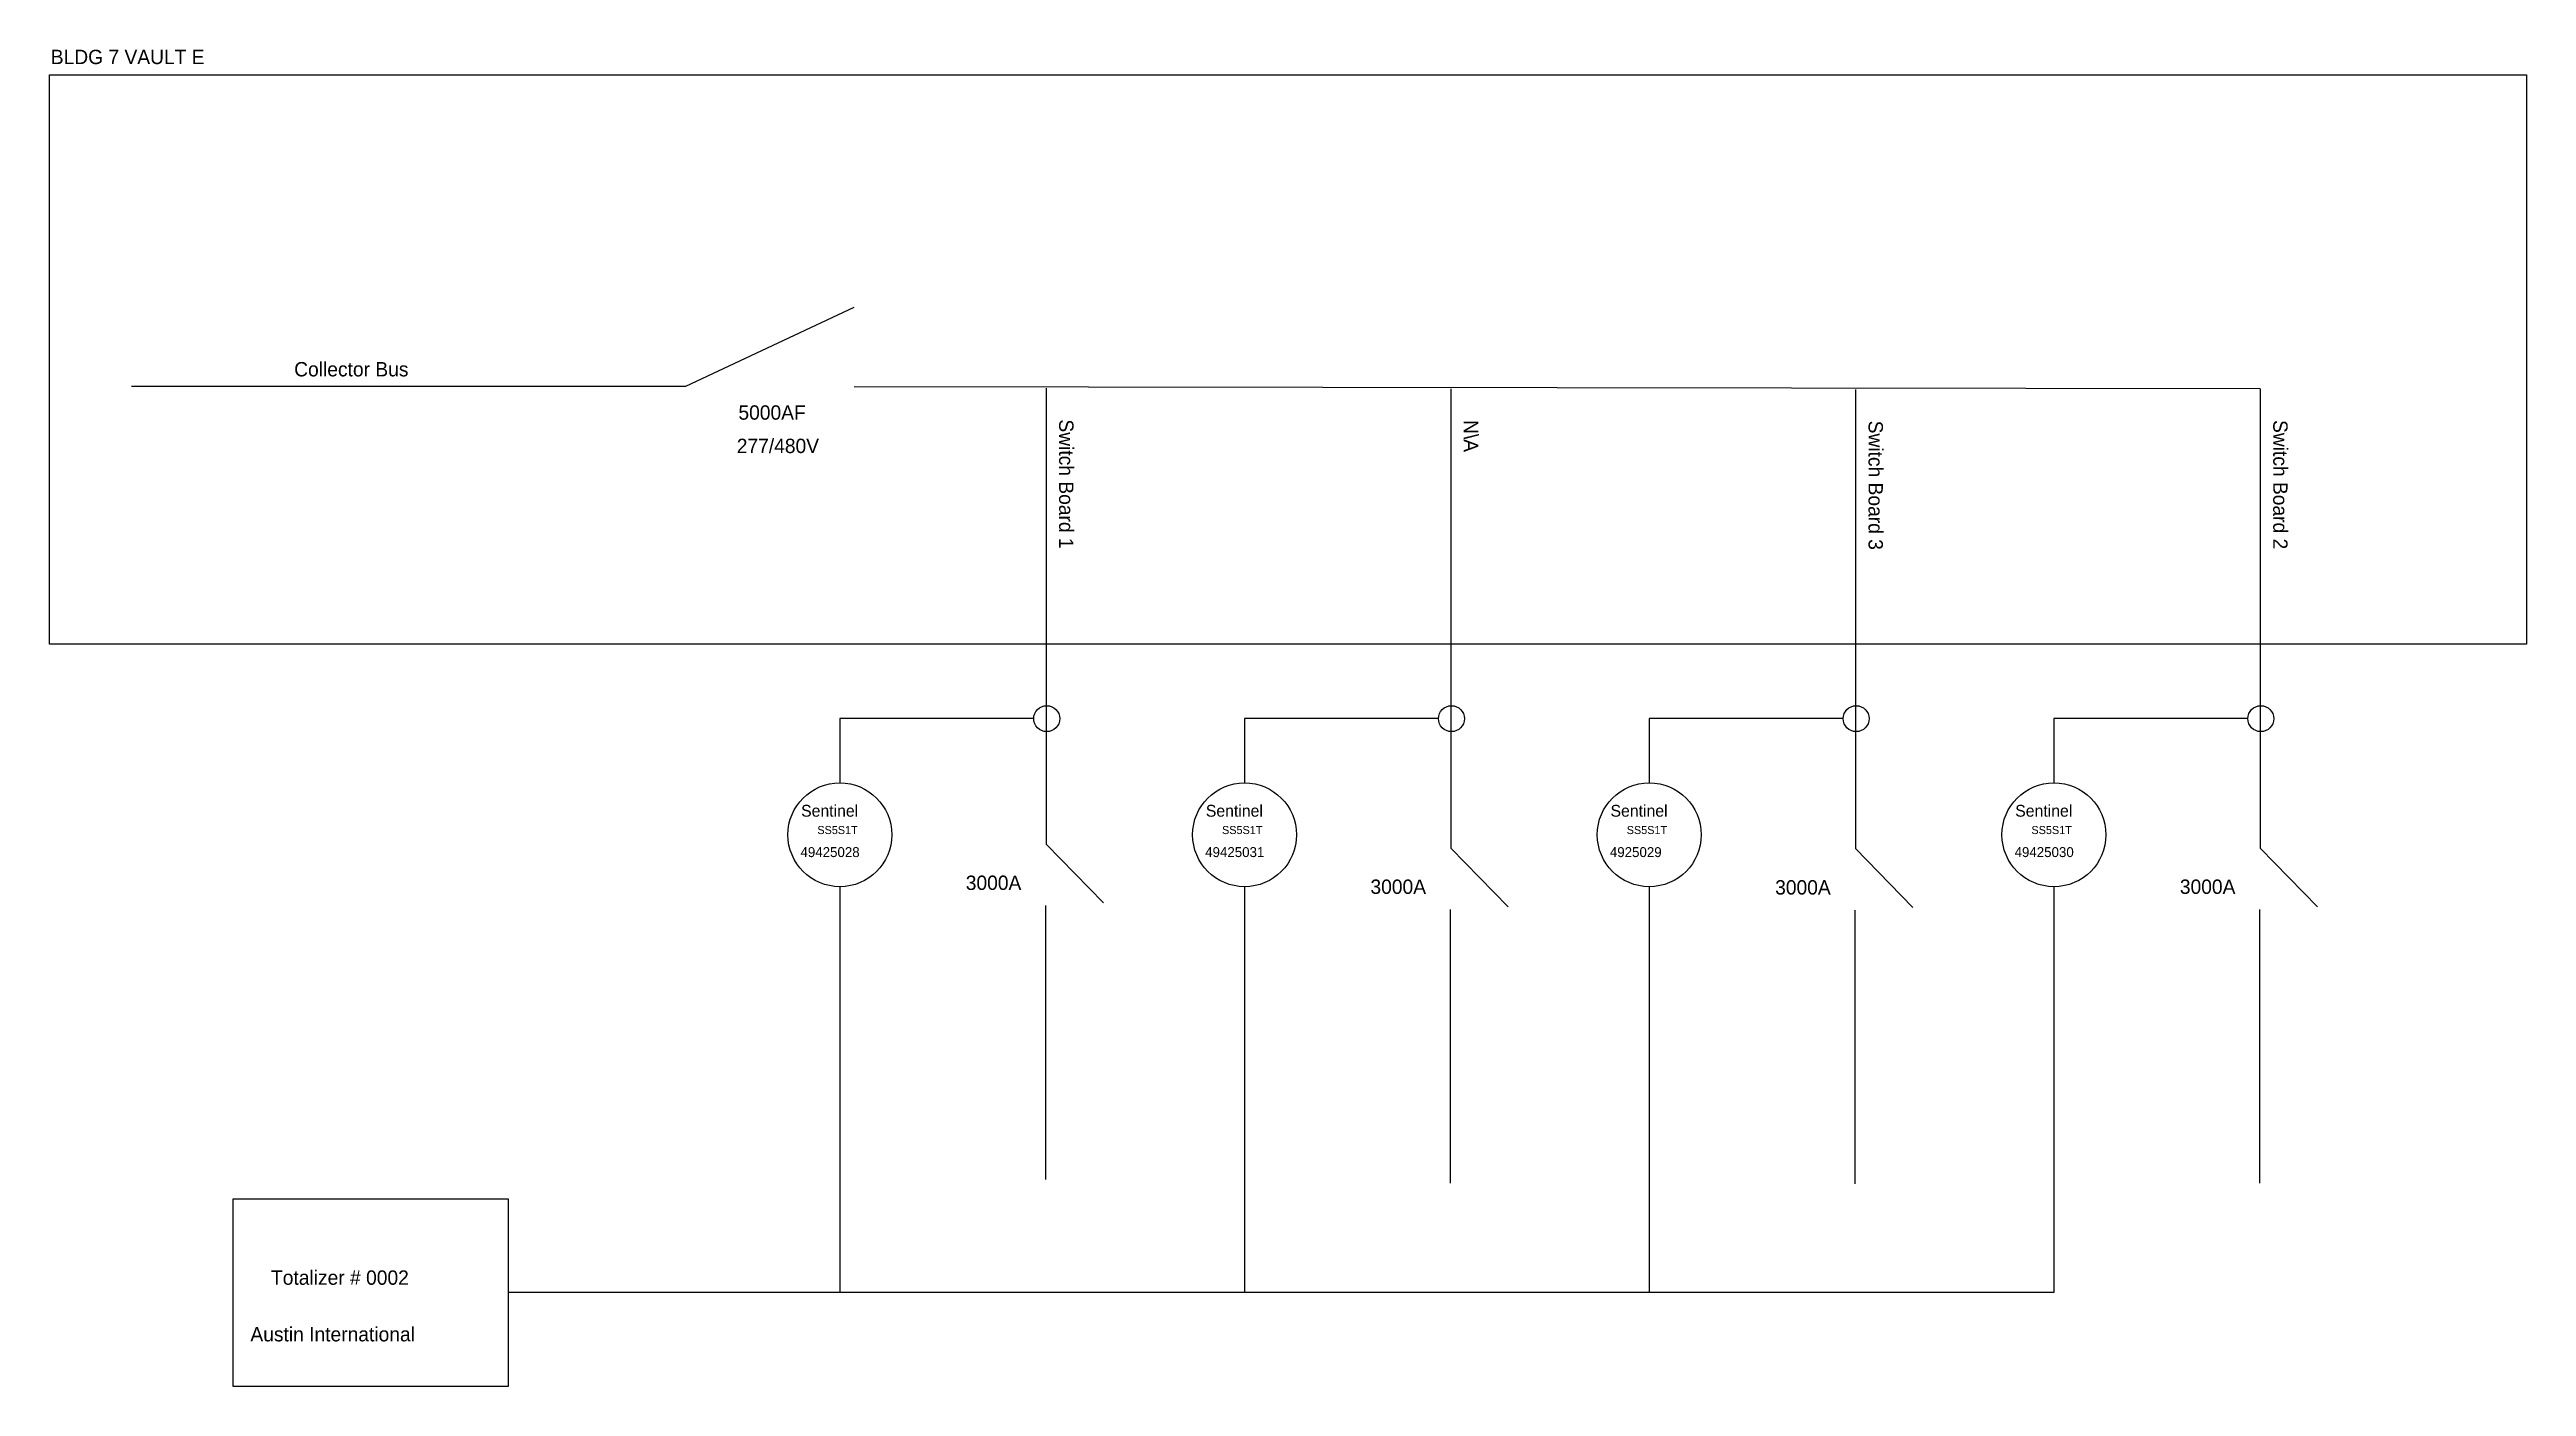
# Model space of a CAD drawing. Header units: inches. Extents: x 21 to 410, y 25 to 72.
# Drawn here: x 223 to 309.2, y 25.2 to 71.8 of the extents above; entities that cross this region are included whole.
import ezdxf

# ---------------------------------------------------------------- set-up
doc = ezdxf.new("R2010")
doc.units = ezdxf.units.IN
doc.header["$MEASUREMENT"] = 0

msp = doc.modelspace()

# ---------------------------------------------------------------- texts
at = {"attachment_point": 1}
for s, insert, char_height, width in [('BLDG 7 VAULT E ', (223.031, 71.745), 0.5, 15.75702), ('Collector Bus', (231.499, 60.875), 0.5, 9.06324), ('5000AF', (246.955, 59.369), 0.5, 9.06324), ('277/480V', (246.897, 58.207), 0.5, 9.06324), ('Sentinel', (249.136, 45.462), 0.411, 7.44955), ('Sentinel', (263.216, 45.462), 0.411, 7.44955), ('Sentinel', (277.296, 45.462), 0.411, 7.44955), ('Sentinel', (291.376, 45.462), 0.411, 7.44955), ('49425028', (249.114, 43.991), 0.346, 6.27217), ('SS5S1T', (249.7, 44.728), 0.2822, 5.11598), ('49425031', (263.194, 43.991), 0.346, 6.27217), ('SS5S1T', (263.78, 44.728), 0.2822, 5.11598), ('4925029', (277.274, 43.991), 0.346, 6.27217), ('SS5S1T', (277.86, 44.728), 0.2822, 5.11598), ('49425030', (291.354, 43.991), 0.346, 6.27217), ('SS5S1T', (291.94, 44.728), 0.2822, 5.11598), ('3000A', (254.864, 43.001), 0.5, 9.06324), ('3000A', (268.944, 42.864), 0.5, 9.06324), ('3000A', (283.024, 42.842), 0.5, 9.06324), ('3000A', (297.104, 42.864), 0.5, 9.06324), ('Totalizer # 0002', (230.693, 29.259), 0.5, 9.06324), ('Austin International', (229.976, 27.288), 0.5, 9.92358)]:
    msp.add_mtext(s, dxfattribs=dict(at, insert=insert, char_height=char_height, width=width))
at = {"char_height": 0.5, "width": 9.06324, "attachment_point": 1, "rotation": 270}
for s, insert in [('Switch Board 1', (258.612, 58.879)), ('N\\\\A', (272.692, 58.857)), ('Switch Board 3', (286.772, 58.835)), ('Switch Board 2', (300.852, 58.857))]:
    msp.add_mtext(s, dxfattribs=dict(at, insert=insert))

# ---------------------------------------------------------------- linework, layer by layer
for p, q in [((245.129, 60.031), (250.978, 62.785)), ((225.834, 60.031), (245.129, 60.031)), ((250.978, 60.022), (299.902, 59.956)), ((257.662, 59.967), (257.662, 44.097)), ((271.742, 59.945), (271.742, 43.96)), ((285.822, 59.923), (285.822, 43.938)), ((299.902, 59.945), (299.902, 43.96)), ((257.23, 48.463), (250.485, 48.463)), ((250.485, 48.463), (250.485, 46.23)), ((271.31, 48.463), (264.565, 48.463)), ((264.565, 48.463), (264.565, 46.23)), ((285.389, 48.463), (278.645, 48.463)), ((278.645, 48.463), (278.645, 46.23)), ((299.469, 48.463), (292.724, 48.463)), ((292.724, 48.463), (292.724, 46.23)), ((257.662, 44.097), (259.654, 42.053)), ((271.742, 43.96), (273.733, 41.916)), ((299.902, 43.96), (301.893, 41.916)), ((285.822, 43.938), (287.813, 41.894)), ((250.485, 42.613), (250.485, 28.487)), ((264.565, 42.613), (264.565, 28.487)), ((278.645, 42.613), (278.645, 28.487)), ((292.724, 42.613), (292.724, 28.487)), ((257.634, 41.959), (257.634, 32.427)), ((271.714, 41.822), (271.714, 32.29)), ((285.794, 41.8), (285.794, 32.268)), ((299.874, 41.822), (299.874, 32.29)), ((292.724, 28.487), (238.945, 28.487))]:
    msp.add_line(p, q)
for points in [[(222.988, 70.874), (309.163, 70.874), (309.163, 51.052), (222.988, 51.052)], [(229.374, 31.756), (238.945, 31.756), (238.945, 25.219), (229.374, 25.219)]]:
    msp.add_lwpolyline(points, close=True)
for centre, radius in [((257.681, 48.463), 0.452), ((271.761, 48.463), 0.452), ((285.841, 48.463), 0.452), ((299.921, 48.463), 0.452), ((250.485, 44.422), 1.808), ((264.565, 44.422), 1.808), ((278.645, 44.422), 1.808), ((292.724, 44.422), 1.808)]:
    msp.add_circle(centre, radius)

msp.set_redraw_order([(e.dxf.handle, doc.entitydb.next_handle()) for e in msp.query("TEXT MTEXT ATTDEF DIMENSION ARC_DIMENSION")])  # texts and dimensions are drawn at this point

doc.saveas('drawing.dxf')
